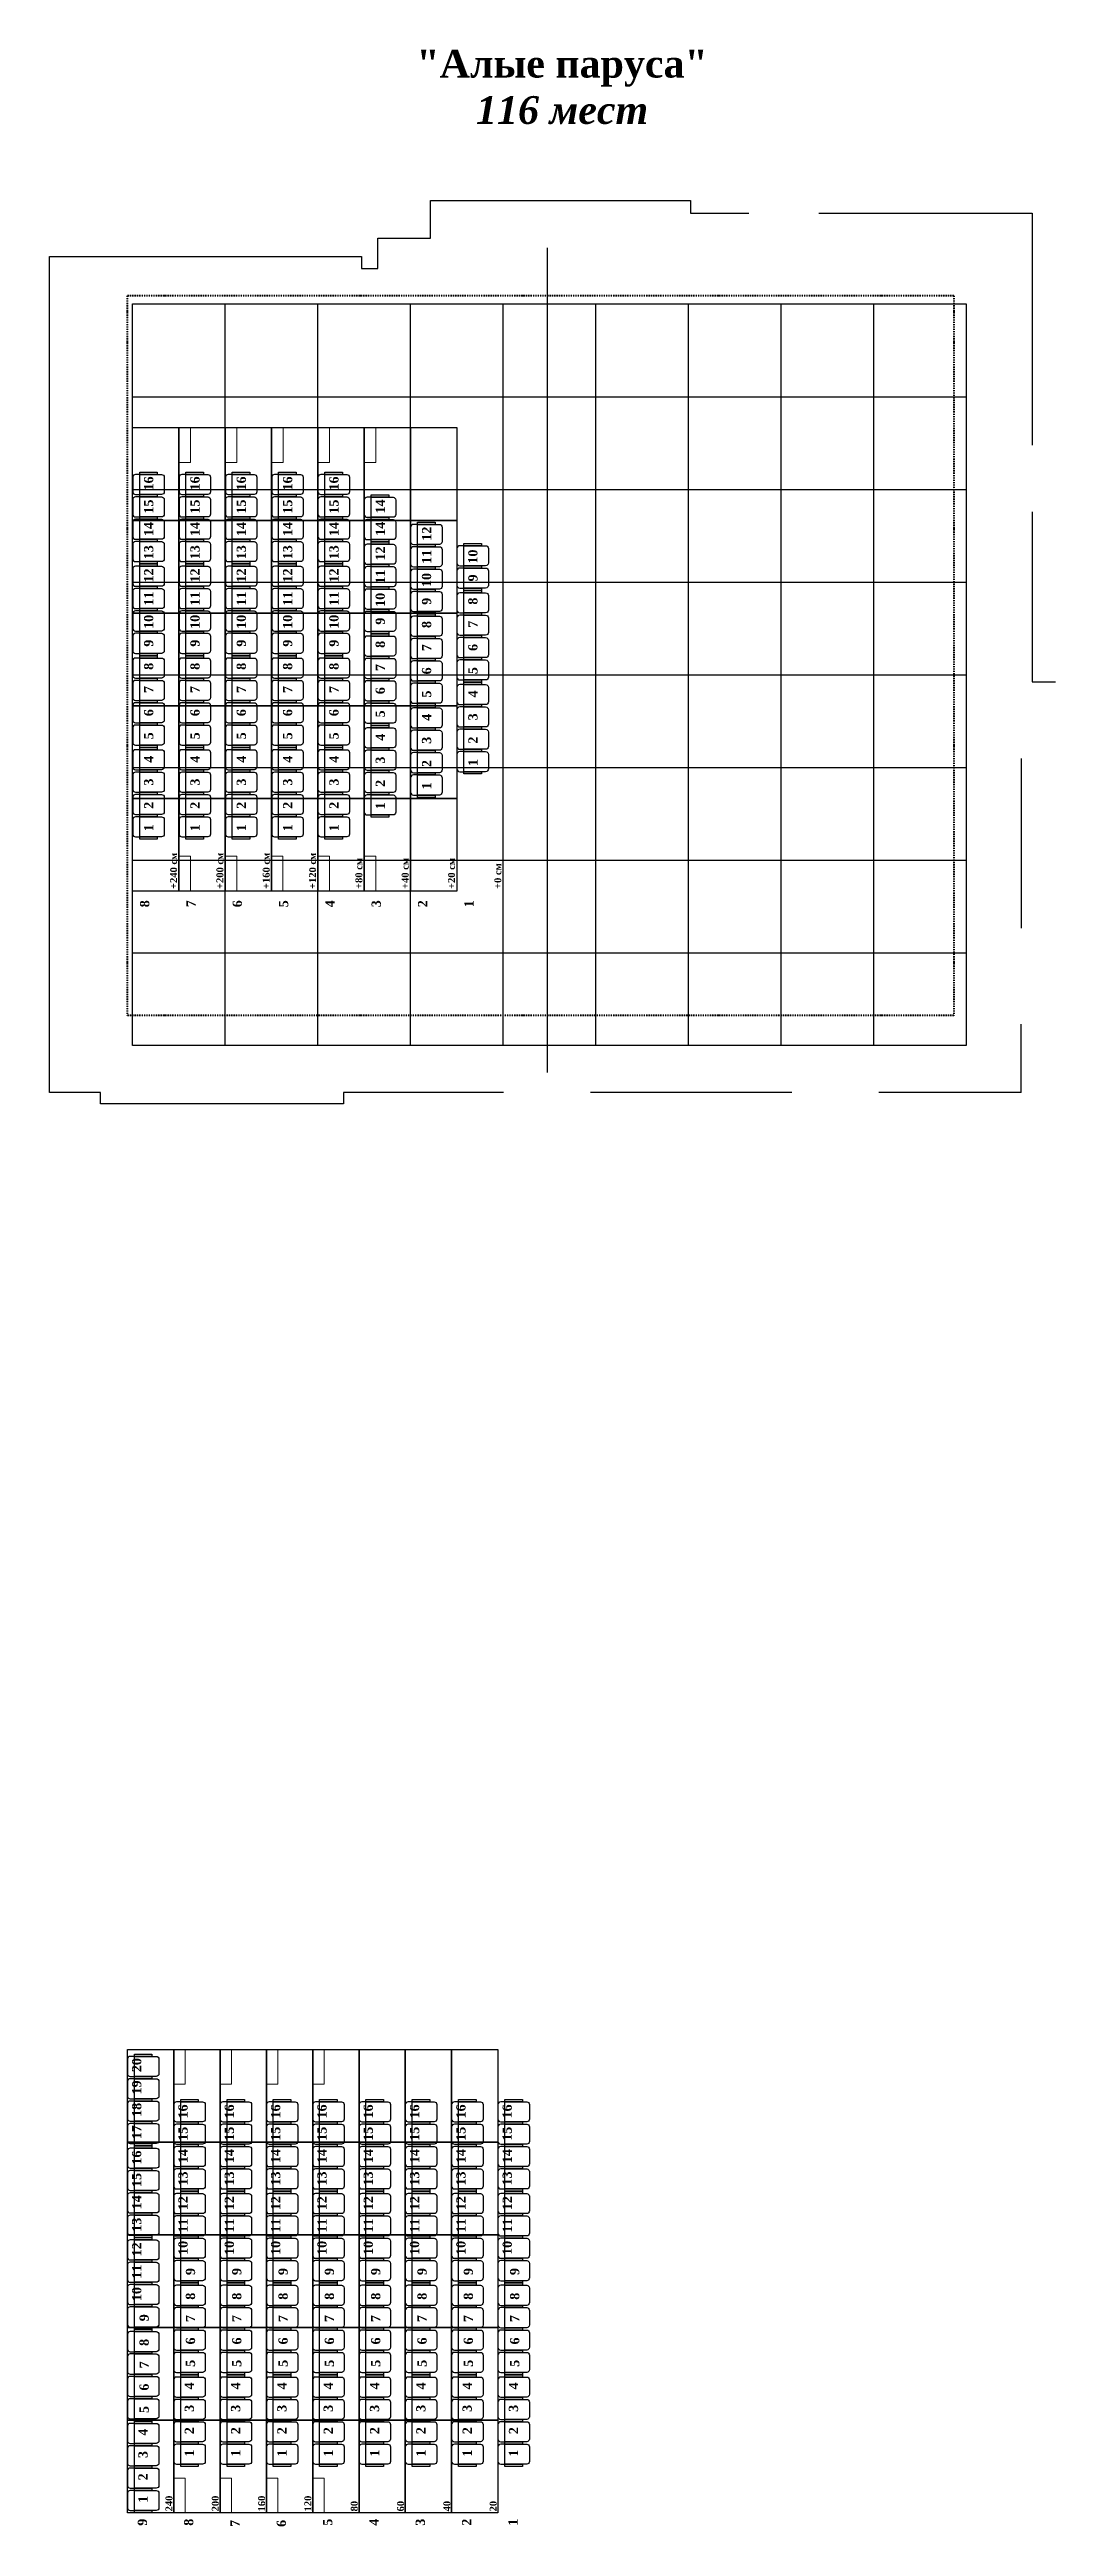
# Model space of a CAD drawing. Header units: millimetres. Extents: x -520232 to 211296, y -156633 to 78411.
# Drawn here: x -520232 to -498512, y -125842 to -72390 of the extents above; entities that cross this region are included whole.
import ezdxf

# ---------------------------------------------------------------- set-up
doc = ezdxf.new("R2010")
doc.units = ezdxf.units.MM
doc.linetypes.add('штрихпунктирнаяX2', pattern=[50.8, 25.4, -12.7, 0, -12.7])
for name, color, linetype in [('Декорации', 10, 'Continuous'), ('Оси', 7, 'Continuous'), ('Партер', 7, 'Continuous'), ('План галлереи', 7, 'Continuous'), ('План планшет1', 7, 'Continuous')]:
    doc.layers.add(name, color=color, linetype=linetype)
doc.layers.add('Сидения и станки', color=7, linetype='Continuous', lineweight=25)
doc.styles.get("Standard").update_dxf_attribs({"font": 'arial.ttf', "height": 300})

msp = doc.modelspace()

# ---------------------------------------------------------------- texts
at = {"layer": 'Партер', "insert": (-509165.212, -73199.974), "char_height": 600, "width": 15854.2162, "attachment_point": 5}
msp.add_mtext('{\\fTimes New Roman|b1|i0|c204|p18;"Алые паруса"\\P\\fTimes New Roman|b1|i1|c204|p18;116 мест}', dxfattribs=at)

# ---------------------------------------------------------------- blocks, each defined once
blk = doc.blocks.new('A$C20D4365F')
at = {"layer": 'Сидения и станки'}
for points in [[(-1231.25, 380), (-1181.25, 380), (-1181.25, 0), (-1231.25, 0)], [(-748.75, 380), (-698.75, 380), (-698.75, 0), (-748.75, 0)], [(-266.25, 380), (-216.25, 380), (-216.25, 0), (-266.25, 0)], [(216.25, 380), (266.25, 380), (266.25, 0), (216.25, 0)], [(698.75, 380), (748.75, 380), (748.75, 0), (698.75, 0)]]:
    blk.add_lwpolyline(points, close=True, dxfattribs=at)
for points in [[(-1121.25, 530), (-808.75, 530, -0.41421356), (-748.75, 470), (-748.75, 0), (-1181.25, 0), (-1181.25, 470, -0.41421356)], [(-748.75, 0), (-1181.25, 0), (-1181.25, -90, 0.41421356), (-1121.25, -150), (-808.75, -150, 0.41421356), (-748.75, -90)], [(-638.75, 530), (-326.25, 530, -0.41421356), (-266.25, 470), (-266.25, 0), (-698.75, 0), (-698.75, 470, -0.41421356)], [(-266.25, 0), (-698.75, 0), (-698.75, -90, 0.41421356), (-638.75, -150), (-326.25, -150, 0.41421356), (-266.25, -90)], [(-156.25, 530), (156.25, 530, -0.41421356), (216.25, 470), (216.25, 0), (-216.25, 0), (-216.25, 470, -0.41421356)], [(216.25, 0), (-216.25, 0), (-216.25, -90, 0.41421356), (-156.25, -150), (156.25, -150, 0.41421356), (216.25, -90)], [(326.25, 530), (638.75, 530, -0.41421356), (698.75, 470), (698.75, 0), (266.25, 0), (266.25, 470, -0.41421356)], [(698.75, 0), (266.25, 0), (266.25, -90, 0.41421356), (326.25, -150), (638.75, -150, 0.41421356), (698.75, -90)]]:
    blk.add_lwpolyline(points, format="xyb", close=True, dxfattribs=at)
blk = doc.blocks.new('Партер Топливо')
at = {"layer": 'Партер'}
for points in [[(-83790, -118474), (-84790, -118474), (-84790, -116474), (-83790, -116474), (-83790, -118474)], [(-82790, -118474), (-83790, -118474), (-83790, -116474), (-82790, -116474), (-82790, -118474)], [(-81790, -118474), (-82790, -118474), (-82790, -116474), (-81790, -116474), (-81790, -118474)], [(-80790, -118474), (-81790, -118474), (-81790, -116474), (-80790, -116474), (-80790, -118474)], [(-79790, -118474), (-80790, -118474), (-80790, -116474), (-79790, -116474), (-79790, -118474)], [(-78790, -118474), (-79790, -118474), (-79790, -116474), (-78790, -116474), (-78790, -118474)], [(-77790, -118474), (-78790, -118474), (-78790, -116474), (-77790, -116474), (-77790, -118474)], [(-76790, -118474), (-77790, -118474), (-77790, -116474), (-76790, -116474), (-76790, -118474)], [(-83790, -120474), (-84790, -120474), (-84790, -118474), (-83790, -118474), (-83790, -120474)], [(-82790, -120474), (-83790, -120474), (-83790, -118474), (-82790, -118474), (-82790, -120474)], [(-81790, -120474), (-82790, -120474), (-82790, -118474), (-81790, -118474), (-81790, -120474)], [(-80790, -120474), (-81790, -120474), (-81790, -118474), (-80790, -118474), (-80790, -120474)], [(-79790, -120474), (-80790, -120474), (-80790, -118474), (-79790, -118474), (-79790, -120474)], [(-78790, -120474), (-79790, -120474), (-79790, -118474), (-78790, -118474), (-78790, -120474)], [(-77790, -120474), (-78790, -120474), (-78790, -118474), (-77790, -118474), (-77790, -120474)], [(-76790, -120474), (-77790, -120474), (-77790, -118474), (-76790, -118474), (-76790, -120474)], [(-83790, -122474), (-84790, -122474), (-84790, -120474), (-83790, -120474), (-83790, -122474)], [(-82790, -122474), (-83790, -122474), (-83790, -120474), (-82790, -120474), (-82790, -122474)], [(-81790, -122474), (-82790, -122474), (-82790, -120474), (-81790, -120474), (-81790, -122474)], [(-80790, -122474), (-81790, -122474), (-81790, -120474), (-80790, -120474), (-80790, -122474)], [(-79790, -122474), (-80790, -122474), (-80790, -120474), (-79790, -120474), (-79790, -122474)], [(-78790, -122474), (-79790, -122474), (-79790, -120474), (-78790, -120474), (-78790, -122474)], [(-77790, -122474), (-78790, -122474), (-78790, -120474), (-77790, -120474), (-77790, -122474)], [(-76790, -122474), (-77790, -122474), (-77790, -120474), (-76790, -120474), (-76790, -122474)], [(-83790, -124474), (-84790, -124474), (-84790, -122474), (-83790, -122474), (-83790, -124474)], [(-82790, -124474), (-83790, -124474), (-83790, -122474), (-82790, -122474), (-82790, -124474)], [(-81790, -124474), (-82790, -124474), (-82790, -122474), (-81790, -122474), (-81790, -124474)], [(-80790, -124474), (-81790, -124474), (-81790, -122474), (-80790, -122474), (-80790, -124474)], [(-79790, -124474), (-80790, -124474), (-80790, -122474), (-79790, -122474), (-79790, -124474)], [(-78790, -124474), (-79790, -124474), (-79790, -122474), (-78790, -122474), (-78790, -124474)], [(-77790, -124474), (-78790, -124474), (-78790, -122474), (-77790, -122474), (-77790, -124474)], [(-76790, -124474), (-77790, -124474), (-77790, -122474), (-76790, -122474), (-76790, -124474)], [(-83790, -126474), (-84790, -126474), (-84790, -124474), (-83790, -124474), (-83790, -126474)], [(-82790, -126474), (-83790, -126474), (-83790, -124474), (-82790, -124474), (-82790, -126474)], [(-81790, -126474), (-82790, -126474), (-82790, -124474), (-81790, -124474), (-81790, -126474)], [(-80790, -126474), (-81790, -126474), (-81790, -124474), (-80790, -124474), (-80790, -126474)], [(-79790, -126474), (-80790, -126474), (-80790, -124474), (-79790, -124474), (-79790, -126474)], [(-78790, -126474), (-79790, -126474), (-79790, -124474), (-78790, -124474), (-78790, -126474)], [(-77790, -126474), (-78790, -126474), (-78790, -124474), (-77790, -124474), (-77790, -126474)], [(-76790, -126474), (-77790, -126474), (-77790, -124474), (-76790, -124474), (-76790, -126474)]]:
    blk.add_lwpolyline(points, dxfattribs=at)
at = {"layer": 'Партер', "color": 18, "lineweight": 13, "true_color": 0x000000}
for points in [[(-83790, -117224), (-83790, -116474), (-83540, -116474), (-83540, -117224), (-83790, -117224)], [(-82790, -117224), (-82790, -116474), (-82540, -116474), (-82540, -117224), (-82790, -117224)], [(-81790, -117224), (-81790, -116474), (-81540, -116474), (-81540, -117224), (-81790, -117224)], [(-80790, -117224), (-80790, -116474), (-80540, -116474), (-80540, -117224), (-80790, -117224)], [(-83790, -126474), (-83790, -125724), (-83540, -125724), (-83540, -126474), (-83790, -126474)], [(-82790, -126474), (-82790, -125724), (-82540, -125724), (-82540, -126474), (-82790, -126474)], [(-81790, -126474), (-81790, -125724), (-81540, -125724), (-81540, -126474), (-81790, -126474)], [(-80790, -126474), (-80790, -125724), (-80540, -125724), (-80540, -126474), (-80790, -126474)]]:
    blk.add_lwpolyline(points, dxfattribs=at)
at = {"layer": 'Партер', "rotation": 270}
for p in [(-84640, -117805), (-83640, -118785), (-82640, -118785), (-81640, -118785), (-80640, -118785), (-79640, -118785), (-78640, -118785), (-77640, -118785), (-76640, -118785), (-84640, -119785), (-83640, -120765), (-82640, -120765), (-81640, -120765), (-80640, -120765), (-79640, -120765), (-78640, -120765), (-77640, -120765), (-76640, -120765), (-84640, -121765), (-83640, -122745), (-82640, -122745), (-81640, -122745), (-80640, -122745), (-79640, -122745), (-78640, -122745), (-77640, -122745), (-76640, -122745), (-84640, -123745), (-83640, -124725), (-82640, -124725), (-81640, -124725), (-80640, -124725), (-79640, -124725), (-78640, -124725), (-77640, -124725), (-76640, -124725), (-84640, -125725)]:
    blk.add_blockref('A$C20D4365F', p, dxfattribs=at)
at = {"layer": 'Партер', "color": 3, "char_height": 200, "width": 382.45, "attachment_point": 4, "rotation": 90}
for s, insert in [('{\\fTimes New Roman|b1|i0|c204|p18;  20}', (-84589, -116963)), ('{\\fTimes New Roman|b1|i0|c204|p18;  19}', (-84589, -117445)), ('{\\fTimes New Roman|b1|i0|c204|p18;  18}', (-84589, -117928)), ('{\\fTimes New Roman|b1|i0|c204|p18;  17}', (-84589, -118410)), ('{\\fTimes New Roman|b1|i0|c204|p18;  16}', (-83589, -117962)), ('{\\fTimes New Roman|b1|i0|c204|p18;  16}', (-82589, -117962)), ('{\\fTimes New Roman|b1|i0|c204|p18;  16}', (-81589, -117962)), ('{\\fTimes New Roman|b1|i0|c204|p18;  16}', (-80589, -117962)), ('{\\fTimes New Roman|b1|i0|c204|p18;  16}', (-79589, -117962)), ('{\\fTimes New Roman|b1|i0|c204|p18;  16}', (-78589, -117962)), ('{\\fTimes New Roman|b1|i0|c204|p18;  16}', (-77589, -117962)), ('{\\fTimes New Roman|b1|i0|c204|p18;  16}', (-76589, -117962)), ('{\\fTimes New Roman|b1|i0|c204|p18;  15}', (-83589, -118445)), ('{\\fTimes New Roman|b1|i0|c204|p18;  14}', (-83589, -118927)), ('{\\fTimes New Roman|b1|i0|c204|p18;  15}', (-82589, -118445)), ('{\\fTimes New Roman|b1|i0|c204|p18;  14}', (-82589, -118927)), ('{\\fTimes New Roman|b1|i0|c204|p18;  15}', (-81589, -118445)), ('{\\fTimes New Roman|b1|i0|c204|p18;  14}', (-81589, -118927)), ('{\\fTimes New Roman|b1|i0|c204|p18;  15}', (-80589, -118445)), ('{\\fTimes New Roman|b1|i0|c204|p18;  14}', (-80589, -118927)), ('{\\fTimes New Roman|b1|i0|c204|p18;  15}', (-79589, -118445)), ('{\\fTimes New Roman|b1|i0|c204|p18;  14}', (-79589, -118927)), ('{\\fTimes New Roman|b1|i0|c204|p18;  15}', (-78589, -118445)), ('{\\fTimes New Roman|b1|i0|c204|p18;  14}', (-78589, -118927)), ('{\\fTimes New Roman|b1|i0|c204|p18;  15}', (-77589, -118445)), ('{\\fTimes New Roman|b1|i0|c204|p18;  14}', (-77589, -118927)), ('{\\fTimes New Roman|b1|i0|c204|p18;  15}', (-76589, -118445)), ('{\\fTimes New Roman|b1|i0|c204|p18;  14}', (-76589, -118927)), ('{\\fTimes New Roman|b1|i0|c204|p18;  16}', (-84589, -118959)), ('{\\fTimes New Roman|b1|i0|c204|p18;  15}', (-84589, -119442)), ('{\\fTimes New Roman|b1|i0|c204|p18;  13}', (-83589, -119410)), ('{\\fTimes New Roman|b1|i0|c204|p18;  13}', (-82589, -119410)), ('{\\fTimes New Roman|b1|i0|c204|p18;  13}', (-81589, -119410)), ('{\\fTimes New Roman|b1|i0|c204|p18;  13}', (-80589, -119410)), ('{\\fTimes New Roman|b1|i0|c204|p18;  13}', (-79589, -119410)), ('{\\fTimes New Roman|b1|i0|c204|p18;  13}', (-78589, -119410)), ('{\\fTimes New Roman|b1|i0|c204|p18;  13}', (-77589, -119410)), ('{\\fTimes New Roman|b1|i0|c204|p18;  13}', (-76589, -119410)), ('{\\fTimes New Roman|b1|i0|c204|p18;  14}', (-84589, -119924)), ('{\\fTimes New Roman|b1|i0|c204|p18;  12}', (-83589, -119942)), ('{\\fTimes New Roman|b1|i0|c204|p18;  12}', (-82589, -119942)), ('{\\fTimes New Roman|b1|i0|c204|p18;  12}', (-81589, -119942)), ('{\\fTimes New Roman|b1|i0|c204|p18;  12}', (-80589, -119942)), ('{\\fTimes New Roman|b1|i0|c204|p18;  12}', (-79589, -119942)), ('{\\fTimes New Roman|b1|i0|c204|p18;  12}', (-78589, -119942)), ('{\\fTimes New Roman|b1|i0|c204|p18;  12}', (-77589, -119942)), ('{\\fTimes New Roman|b1|i0|c204|p18;  12}', (-76589, -119942)), ('{\\fTimes New Roman|b1|i0|c204|p18;  13}', (-84589, -120407)), ('{\\fTimes New Roman|b1|i0|c204|p18;  11}', (-83589, -120425)), ('{\\fTimes New Roman|b1|i0|c204|p18;  11}', (-82589, -120425)), ('{\\fTimes New Roman|b1|i0|c204|p18;  11}', (-81589, -120425)), ('{\\fTimes New Roman|b1|i0|c204|p18;  11}', (-80589, -120425)), ('{\\fTimes New Roman|b1|i0|c204|p18;  11}', (-79589, -120425)), ('{\\fTimes New Roman|b1|i0|c204|p18;  11}', (-78589, -120425)), ('{\\fTimes New Roman|b1|i0|c204|p18;  11}', (-77589, -120425)), ('{\\fTimes New Roman|b1|i0|c204|p18;  11}', (-76589, -120425)), ('{\\fTimes New Roman|b1|i0|c204|p18;  12}', (-84589, -120939)), ('{\\fTimes New Roman|b1|i0|c204|p18;  10}', (-83589, -120907)), ('{\\fTimes New Roman|b1|i0|c204|p18;  10}', (-82589, -120907)), ('{\\fTimes New Roman|b1|i0|c204|p18;  10}', (-81589, -120907)), ('{\\fTimes New Roman|b1|i0|c204|p18;  10}', (-80589, -120907)), ('{\\fTimes New Roman|b1|i0|c204|p18;  10}', (-79589, -120907)), ('{\\fTimes New Roman|b1|i0|c204|p18;  10}', (-78589, -120907)), ('{\\fTimes New Roman|b1|i0|c204|p18;  10}', (-77589, -120907)), ('{\\fTimes New Roman|b1|i0|c204|p18;  10}', (-76589, -120907)), ('{\\fTimes New Roman|b1|i0|c204|p18;  11}', (-84589, -121422)), ('{\\fTimes New Roman|b1|i0|c204|p18;  9}', (-83428, -121494)), ('{\\fTimes New Roman|b1|i0|c204|p18;  9}', (-82428, -121494)), ('{\\fTimes New Roman|b1|i0|c204|p18;  9}', (-81428, -121494)), ('{\\fTimes New Roman|b1|i0|c204|p18;  9}', (-80428, -121494)), ('{\\fTimes New Roman|b1|i0|c204|p18;  9}', (-79428, -121494)), ('{\\fTimes New Roman|b1|i0|c204|p18;  9}', (-78428, -121494)), ('{\\fTimes New Roman|b1|i0|c204|p18;  9}', (-77428, -121494)), ('{\\fTimes New Roman|b1|i0|c204|p18;  9}', (-76428, -121494)), ('{\\fTimes New Roman|b1|i0|c204|p18;  10}', (-84589, -121904)), ('{\\fTimes New Roman|b1|i0|c204|p18;  8}', (-83428, -122026)), ('{\\fTimes New Roman|b1|i0|c204|p18;  8}', (-82428, -122026)), ('{\\fTimes New Roman|b1|i0|c204|p18;  8}', (-81428, -122026)), ('{\\fTimes New Roman|b1|i0|c204|p18;  8}', (-80428, -122026)), ('{\\fTimes New Roman|b1|i0|c204|p18;  8}', (-79428, -122026)), ('{\\fTimes New Roman|b1|i0|c204|p18;  8}', (-78428, -122026)), ('{\\fTimes New Roman|b1|i0|c204|p18;  8}', (-77428, -122026)), ('{\\fTimes New Roman|b1|i0|c204|p18;  8}', (-76428, -122026)), ('{\\fTimes New Roman|b1|i0|c204|p18;  9}', (-84428, -122491)), ('{\\fTimes New Roman|b1|i0|c204|p18;  7}', (-83428, -122509)), ('{\\fTimes New Roman|b1|i0|c204|p18;  7}', (-82428, -122509)), ('{\\fTimes New Roman|b1|i0|c204|p18;  7}', (-81428, -122509)), ('{\\fTimes New Roman|b1|i0|c204|p18;  7}', (-80428, -122509)), ('{\\fTimes New Roman|b1|i0|c204|p18;  7}', (-79428, -122509)), ('{\\fTimes New Roman|b1|i0|c204|p18;  7}', (-78428, -122509)), ('{\\fTimes New Roman|b1|i0|c204|p18;  7}', (-77428, -122509)), ('{\\fTimes New Roman|b1|i0|c204|p18;  7}', (-76428, -122509)), ('{\\fTimes New Roman|b1|i0|c204|p18;  8}', (-84428, -123023)), ('{\\fTimes New Roman|b1|i0|c204|p18;  6}', (-83428, -122991)), ('{\\fTimes New Roman|b1|i0|c204|p18;  6}', (-82428, -122991)), ('{\\fTimes New Roman|b1|i0|c204|p18;  6}', (-81428, -122991)), ('{\\fTimes New Roman|b1|i0|c204|p18;  6}', (-80428, -122991)), ('{\\fTimes New Roman|b1|i0|c204|p18;  6}', (-79428, -122991)), ('{\\fTimes New Roman|b1|i0|c204|p18;  6}', (-78428, -122991)), ('{\\fTimes New Roman|b1|i0|c204|p18;  6}', (-77428, -122991)), ('{\\fTimes New Roman|b1|i0|c204|p18;  6}', (-76428, -122991)), ('{\\fTimes New Roman|b1|i0|c204|p18;  7}', (-84428, -123506)), ('{\\fTimes New Roman|b1|i0|c204|p18;  5}', (-83428, -123474)), ('{\\fTimes New Roman|b1|i0|c204|p18;  5}', (-82428, -123474)), ('{\\fTimes New Roman|b1|i0|c204|p18;  5}', (-81428, -123474)), ('{\\fTimes New Roman|b1|i0|c204|p18;  5}', (-80428, -123474)), ('{\\fTimes New Roman|b1|i0|c204|p18;  5}', (-79428, -123474)), ('{\\fTimes New Roman|b1|i0|c204|p18;  5}', (-78428, -123474)), ('{\\fTimes New Roman|b1|i0|c204|p18;  5}', (-77428, -123474)), ('{\\fTimes New Roman|b1|i0|c204|p18;  5}', (-76428, -123474)), ('{\\fTimes New Roman|b1|i0|c204|p18;  6}', (-84428, -123988)), ('{\\fTimes New Roman|b1|i0|c204|p18;  4}', (-83454, -123963)), ('{\\fTimes New Roman|b1|i0|c204|p18;  4}', (-82454, -123963)), ('{\\fTimes New Roman|b1|i0|c204|p18;  4}', (-81454, -123963)), ('{\\fTimes New Roman|b1|i0|c204|p18;  4}', (-80454, -123963)), ('{\\fTimes New Roman|b1|i0|c204|p18;  4}', (-79454, -123963)), ('{\\fTimes New Roman|b1|i0|c204|p18;  4}', (-78454, -123963)), ('{\\fTimes New Roman|b1|i0|c204|p18;  4}', (-77454, -123963)), ('{\\fTimes New Roman|b1|i0|c204|p18;  4}', (-76454, -123963)), ('{\\fTimes New Roman|b1|i0|c204|p18;  5}', (-84428, -124471)), ('{\\fTimes New Roman|b1|i0|c204|p18;  3}', (-83454, -124446)), ('{\\fTimes New Roman|b1|i0|c204|p18;  3}', (-82454, -124446)), ('{\\fTimes New Roman|b1|i0|c204|p18;  3}', (-81454, -124446)), ('{\\fTimes New Roman|b1|i0|c204|p18;  3}', (-80454, -124446)), ('{\\fTimes New Roman|b1|i0|c204|p18;  3}', (-79454, -124446)), ('{\\fTimes New Roman|b1|i0|c204|p18;  3}', (-78454, -124446)), ('{\\fTimes New Roman|b1|i0|c204|p18;  3}', (-77454, -124446)), ('{\\fTimes New Roman|b1|i0|c204|p18;  3}', (-76454, -124446)), ('{\\fTimes New Roman|b1|i0|c204|p18;  4}', (-84454, -124960)), ('{\\fTimes New Roman|b1|i0|c204|p18;  2}', (-83454, -124928)), ('{\\fTimes New Roman|b1|i0|c204|p18;  2}', (-82454, -124928)), ('{\\fTimes New Roman|b1|i0|c204|p18;  2}', (-81454, -124928)), ('{\\fTimes New Roman|b1|i0|c204|p18;  2}', (-80454, -124928)), ('{\\fTimes New Roman|b1|i0|c204|p18;  2}', (-79454, -124928)), ('{\\fTimes New Roman|b1|i0|c204|p18;  2}', (-78454, -124928)), ('{\\fTimes New Roman|b1|i0|c204|p18;  2}', (-77454, -124928)), ('{\\fTimes New Roman|b1|i0|c204|p18;  2}', (-76454, -124928)), ('{\\fTimes New Roman|b1|i0|c204|p18;  3}', (-84454, -125443)), ('{\\fTimes New Roman|b1|i0|c204|p18;  1}', (-83454, -125411)), ('{\\fTimes New Roman|b1|i0|c204|p18;  1}', (-82454, -125411)), ('{\\fTimes New Roman|b1|i0|c204|p18;  1}', (-81454, -125411)), ('{\\fTimes New Roman|b1|i0|c204|p18;  1}', (-80454, -125411)), ('{\\fTimes New Roman|b1|i0|c204|p18;  1}', (-79454, -125411)), ('{\\fTimes New Roman|b1|i0|c204|p18;  1}', (-78454, -125411)), ('{\\fTimes New Roman|b1|i0|c204|p18;  1}', (-77454, -125411)), ('{\\fTimes New Roman|b1|i0|c204|p18;  1}', (-76454, -125411)), ('{\\fTimes New Roman|b1|i0|c204|p18;  2}', (-84454, -125925)), ('{\\fTimes New Roman|b1|i0|c204|p18;  1}', (-84454, -126408))]:
    blk.add_mtext(s, dxfattribs=dict(at, insert=insert))
at = {"layer": 'Партер', "color": 0, "char_height": 150, "width": 439.44, "attachment_point": 4, "rotation": 90}
for s, insert in [('{\\fTimes New Roman|b1|i0|c204|p18; 240}', (-83892, -126500)), ('{\\fTimes New Roman|b1|i0|c204|p18; 200}', (-82892, -126500)), ('{\\fTimes New Roman|b1|i0|c204|p18; 160}', (-81892, -126500)), ('{\\fTimes New Roman|b1|i0|c204|p18; 120}', (-80892, -126500)), ('{\\fTimes New Roman|b1|i0|c204|p18; 80}', (-79892, -126500)), ('{\\fTimes New Roman|b1|i0|c204|p18; 60}', (-78892, -126500)), ('{\\fTimes New Roman|b1|i0|c204|p18; 40}', (-77892, -126500)), ('{\\fTimes New Roman|b1|i0|c204|p18; 20}', (-76892, -126500))]:
    blk.add_mtext(s, dxfattribs=dict(at, insert=insert))
at = {"layer": 'Партер', "color": 5, "char_height": 200, "width": 500.97, "attachment_point": 4, "rotation": 90}
for s, insert in [('{\\fTimes New Roman|b1|i0|c204|p18;  9}', (-84466, -126903)), ('{\\fTimes New Roman|b1|i0|c204|p18;  8}', (-83466, -126903)), ('{\\fTimes New Roman|b1|i0|c204|p18;  7}', (-82466, -126929)), ('{\\fTimes New Roman|b1|i0|c204|p18;  6}', (-81466, -126929)), ('{\\fTimes New Roman|b1|i0|c204|p18;  5}', (-80466, -126903)), ('{\\fTimes New Roman|b1|i0|c204|p18;  4}', (-79466, -126903)), ('{\\fTimes New Roman|b1|i0|c204|p18;  3}', (-78466, -126903)), ('{\\fTimes New Roman|b1|i0|c204|p18;  2}', (-77466, -126903)), ('{\\fTimes New Roman|b1|i0|c204|p18;  1}', (-76466, -126903))]:
    blk.add_mtext(s, dxfattribs=dict(at, insert=insert))
blk = doc.blocks.new('Кресло 2')
at = {"layer": 'Сидения и станки'}
for points in [[(86566, 35613), (86616, 35613), (86616, 35233), (86566, 35233)], [(87048, 35613), (87098, 35613), (87098, 35233), (87048, 35233)], [(87531, 35613), (87581, 35613), (87581, 35233), (87531, 35233)]]:
    blk.add_lwpolyline(points, close=True, dxfattribs=at)
for points in [[(86676, 35763), (86988, 35763, -0.414214), (87048, 35703), (87048, 35233), (86616, 35233), (86616, 35703, -0.414214)], [(87158, 35763), (87471, 35763, -0.414214), (87531, 35703), (87531, 35233), (87098, 35233), (87098, 35703, -0.414214)], [(87048, 35233), (86616, 35233), (86616, 35143, 0.414214), (86676, 35083), (86988, 35083, 0.414214), (87048, 35143)], [(87531, 35233), (87098, 35233), (87098, 35143, 0.414214), (87158, 35083), (87471, 35083, 0.414214), (87531, 35143)]]:
    blk.add_lwpolyline(points, format="xyb", close=True, dxfattribs=at)
blk = doc.blocks.new('Партер Алые паруса')
at = {"layer": 'Партер'}
for points in [[(318627, -11019), (317627, -11019), (317627, -9019), (318627, -9019), (318627, -11019)], [(319627, -11019), (318627, -11019), (318627, -9019), (319627, -9019), (319627, -11019)], [(320627, -11019), (319627, -11019), (319627, -9019), (320627, -9019), (320627, -11019)], [(321627, -11019), (320627, -11019), (320627, -9019), (321627, -9019), (321627, -11019)], [(322627, -11019), (321627, -11019), (321627, -9019), (322627, -9019), (322627, -11019)], [(323627, -11019), (322627, -11019), (322627, -9019), (323627, -9019), (323627, -11019)], [(324627, -11019), (323627, -11019), (323627, -9019), (324627, -9019), (324627, -11019)], [(318627, -13019), (317627, -13019), (317627, -11019), (318627, -11019), (318627, -13019)], [(319627, -13019), (318627, -13019), (318627, -11019), (319627, -11019), (319627, -13019)], [(320627, -13019), (319627, -13019), (319627, -11019), (320627, -11019), (320627, -13019)], [(321627, -13019), (320627, -13019), (320627, -11019), (321627, -11019), (321627, -13019)], [(322627, -13019), (321627, -13019), (321627, -11019), (322627, -11019), (322627, -13019)], [(323627, -13019), (322627, -13019), (322627, -11019), (323627, -11019), (323627, -13019)], [(324627, -13019), (323627, -13019), (323627, -11019), (324627, -11019), (324627, -13019)], [(318627, -15019), (317627, -15019), (317627, -13019), (318627, -13019), (318627, -15019)], [(319627, -15019), (318627, -15019), (318627, -13019), (319627, -13019), (319627, -15019)], [(320627, -15019), (319627, -15019), (319627, -13019), (320627, -13019), (320627, -15019)], [(321627, -15019), (320627, -15019), (320627, -13019), (321627, -13019), (321627, -15019)], [(322627, -15019), (321627, -15019), (321627, -13019), (322627, -13019), (322627, -15019)], [(323627, -15019), (322627, -15019), (322627, -13019), (323627, -13019), (323627, -15019)], [(324627, -15019), (323627, -15019), (323627, -13019), (324627, -13019), (324627, -15019)], [(318627, -17019), (317627, -17019), (317627, -15019), (318627, -15019), (318627, -17019)], [(319627, -17019), (318627, -17019), (318627, -15019), (319627, -15019), (319627, -17019)], [(320627, -17019), (319627, -17019), (319627, -15019), (320627, -15019), (320627, -17019)], [(321627, -17019), (320627, -17019), (320627, -15019), (321627, -15019), (321627, -17019)], [(322627, -17019), (321627, -17019), (321627, -15019), (322627, -15019), (322627, -17019)], [(323627, -17019), (322627, -17019), (322627, -15019), (323627, -15019), (323627, -17019)], [(324627, -17019), (323627, -17019), (323627, -15019), (324627, -15019), (324627, -17019)], [(318627, -19019), (317627, -19019), (317627, -17019), (318627, -17019), (318627, -19019)], [(319627, -19019), (318627, -19019), (318627, -17019), (319627, -17019), (319627, -19019)], [(320627, -19019), (319627, -19019), (319627, -17019), (320627, -17019), (320627, -19019)], [(321627, -19019), (320627, -19019), (320627, -17019), (321627, -17019), (321627, -19019)], [(322627, -19019), (321627, -19019), (321627, -17019), (322627, -17019), (322627, -19019)], [(323627, -19019), (322627, -19019), (322627, -17019), (323627, -17019), (323627, -19019)], [(324627, -19019), (323627, -19019), (323627, -17019), (324627, -17019), (324627, -19019)]]:
    blk.add_lwpolyline(points, dxfattribs=at)
at = {"layer": 'Партер', "lineweight": 13}
for points in [[(318627, -9769), (318627, -9019), (318877, -9019), (318877, -9769), (318627, -9769)], [(319627, -9769), (319627, -9019), (319877, -9019), (319877, -9769), (319627, -9769)], [(320627, -9769), (320627, -9019), (320877, -9019), (320877, -9769), (320627, -9769)], [(321627, -9769), (321627, -9019), (321877, -9019), (321877, -9769), (321627, -9769)], [(322627, -9769), (322627, -9019), (322877, -9019), (322877, -9769), (322627, -9769)], [(318627, -19019), (318627, -18269), (318877, -18269), (318877, -19019), (318627, -19019)], [(319627, -19019), (319627, -18269), (319877, -18269), (319877, -19019), (319627, -19019)], [(320617, -19019), (320617, -18269), (320867, -18269), (320867, -19019), (320617, -19019)], [(321627, -19019), (321627, -18269), (321877, -18269), (321877, -19019), (321627, -19019)], [(322627, -19019), (322627, -18269), (322877, -18269), (322877, -19019), (322627, -19019)]]:
    blk.add_lwpolyline(points, dxfattribs=at)
at = {"layer": 'Декорации', "color": 1, "lineweight": 25, "rotation": 270}
for p in [(287546, 76095), (289546, 75049)]:
    blk.add_blockref('Кресло 2', p, dxfattribs=at)
at = {"layer": 'Сидения и станки', "rotation": 270}
for p in [(317779, -11211), (318779, -11211), (319779, -11211), (320779, -11211), (321779, -11211), (323779, -12288), (322779, -12717), (317779, -13191), (318779, -13191), (319779, -13191), (320779, -13191), (321779, -13191), (324779, -13764), (323779, -14268), (322779, -14697), (317779, -15171), (318779, -15171), (319779, -15171), (320779, -15171), (321779, -15171), (324779, -15744), (322779, -16677), (323779, -16248), (317779, -17151), (318779, -17151), (319779, -17151), (320779, -17151), (321779, -17151)]:
    blk.add_blockref('A$C20D4365F', p, dxfattribs=at)
at = {"layer": 'Партер', "color": 3, "char_height": 200, "rotation": 90}
for s, insert, width, attachment_point in [('{\\fTimes New Roman|b1|i0|c204|p18;  16}', (317974, -10524), 500, 4), ('{\\fTimes New Roman|b1|i0|c204|p18;  16}', (318974, -10524), 500, 4), ('{\\fTimes New Roman|b1|i0|c204|p18;  16}', (319974, -10524), 500, 4), ('{\\fTimes New Roman|b1|i0|c204|p18;  16}', (320974, -10524), 500, 4), ('{\\fTimes New Roman|b1|i0|c204|p18;  16}', (321974, -10524), 500, 4), ('{\\fTimes New Roman|b1|i0|c204|p18;  15}', (317974, -11024), 500, 4), ('{\\fTimes New Roman|b1|i0|c204|p18;  15}', (318974, -11024), 500, 4), ('{\\fTimes New Roman|b1|i0|c204|p18;  15}', (319974, -11024), 500, 4), ('{\\fTimes New Roman|b1|i0|c204|p18;  15}', (320974, -11024), 500, 4), ('{\\fTimes New Roman|b1|i0|c204|p18;  15}', (321974, -11024), 500, 4), ('{\\fTimes New Roman|b1|i0|c204|p18;  1\\fTimes New Roman|b1|i0|c0|p18;4}', (322974, -11021), 500, 4), ('{\\fTimes New Roman|b1|i0|c204|p18;  14}', (317974, -11510), 500, 4), ('{\\fTimes New Roman|b1|i0|c204|p18;  14}', (318974, -11510), 500, 4), ('{\\fTimes New Roman|b1|i0|c204|p18;  14}', (319974, -11510), 500, 4), ('{\\fTimes New Roman|b1|i0|c204|p18;  14}', (320974, -11510), 500, 4), ('{\\fTimes New Roman|b1|i0|c204|p18;  14}', (321974, -11510), 500, 4), ('{\\fTimes New Roman|b1|i0|c204|p18;  1\\fTimes New Roman|b1|i0|c0|p18;4}', (322974, -11503), 500, 4), ('{\\fTimes New Roman|b1|i0|c204|p18;  12}', (323974, -11608), 500, 4), ('{\\fTimes New Roman|b1|i0|c204|p18;  13}', (317974, -12010), 500, 4), ('{\\fTimes New Roman|b1|i0|c204|p18;  13}', (318974, -12010), 500, 4), ('{\\fTimes New Roman|b1|i0|c204|p18;  13}', (319974, -12010), 500, 4), ('{\\fTimes New Roman|b1|i0|c204|p18;  13}', (320974, -12010), 500, 4), ('{\\fTimes New Roman|b1|i0|c204|p18;  13}', (321974, -12010), 500, 4), ('{\\fTimes New Roman|b1|i0|c204|p18;  12}', (322974, -12036), 500, 4), ('{\\fTimes New Roman|b1|i0|c204|p18;  11}', (323974, -12108), 500, 4), ('{\\fTimes New Roman|b1|i0|c204|p18;  10}', (324974, -12103), 500, 4), ('{\\fTimes New Roman|b1|i0|c204|p18;  12}', (317974, -12510), 500, 4), ('{\\fTimes New Roman|b1|i0|c204|p18;  12}', (318974, -12510), 500, 4), ('{\\fTimes New Roman|b1|i0|c204|p18;  12}', (319974, -12510), 500, 4), ('{\\fTimes New Roman|b1|i0|c204|p18;  12}', (320974, -12510), 500, 4), ('{\\fTimes New Roman|b1|i0|c204|p18;  12}', (321974, -12510), 500, 4), ('{\\fTimes New Roman|b1|i0|c204|p18;  11}', (322974, -12536), 500, 4), ('{\\fTimes New Roman|b1|i0|c204|p18;  10}', (323974, -12608), 500, 4), ('{\\fTimes New Roman|b1|i0|c204|p18;  9}', (324974, -12489), 500, 4), ('{\\fTimes New Roman|b1|i0|c204|p18;  11}', (317974, -13010), 500, 4), ('{\\fTimes New Roman|b1|i0|c204|p18;  11}', (318974, -13010), 500, 4), ('{\\fTimes New Roman|b1|i0|c204|p18;  11}', (319974, -13010), 500, 4), ('{\\fTimes New Roman|b1|i0|c204|p18;  11}', (320974, -13010), 500, 4), ('{\\fTimes New Roman|b1|i0|c204|p18;  11}', (321974, -13010), 500, 4), ('{\\fTimes New Roman|b1|i0|c204|p18;  10}', (322974, -13036), 500, 4), ('{\\fTimes New Roman|b1|i0|c204|p18;  9}', (323974, -12994), 500, 4), ('{\\fTimes New Roman|b1|i0|c204|p18;  8}', (324974, -12989), 500, 4), ('{\\fTimes New Roman|b1|i0|c204|p18;  10}', (317974, -13510), 500, 4), ('{\\fTimes New Roman|b1|i0|c204|p18;  10}', (318974, -13510), 500, 4), ('{\\fTimes New Roman|b1|i0|c204|p18;  10}', (319974, -13510), 500, 4), ('{\\fTimes New Roman|b1|i0|c204|p18;  10}', (320974, -13510), 500, 4), ('{\\fTimes New Roman|b1|i0|c204|p18;  10}', (321974, -13510), 500, 4), ('{\\fTimes New Roman|b1|i0|c204|p18;  9}', (322974, -13422), 500, 4), ('{\\fTimes New Roman|b1|i0|c204|p18;  8}', (323974, -13494), 500, 4), ('{\\fTimes New Roman|b1|i0|c204|p18;  7}', (324974, -13489), 500, 4), ('{\\fTimes New Roman|b1|i0|c204|p18;  9}', (317974, -13896), 500, 4), ('{\\fTimes New Roman|b1|i0|c204|p18;  9}', (318974, -13896), 500, 4), ('{\\fTimes New Roman|b1|i0|c204|p18;  9}', (319974, -13896), 500, 4), ('{\\fTimes New Roman|b1|i0|c204|p18;  9}', (320974, -13896), 500, 4), ('{\\fTimes New Roman|b1|i0|c204|p18;  9}', (321974, -13896), 500, 4), ('{\\fTimes New Roman|b1|i0|c204|p18;  8}', (322974, -13922), 500, 4), ('{\\fTimes New Roman|b1|i0|c204|p18;  7}', (323974, -13994), 500, 4), ('{\\fTimes New Roman|b1|i0|c204|p18;  6}', (324974, -13989), 500, 4), ('{\\fTimes New Roman|b1|i0|c204|p18;  8}', (317974, -14396), 500, 4), ('{\\fTimes New Roman|b1|i0|c204|p18;  8}', (318974, -14396), 500, 4), ('{\\fTimes New Roman|b1|i0|c204|p18;  8}', (319974, -14396), 500, 4), ('{\\fTimes New Roman|b1|i0|c204|p18;  8}', (320974, -14396), 500, 4), ('{\\fTimes New Roman|b1|i0|c204|p18;  8}', (321974, -14396), 500, 4), ('{\\fTimes New Roman|b1|i0|c204|p18;  7}', (322974, -14422), 500, 4), ('{\\fTimes New Roman|b1|i0|c204|p18;  6}', (323974, -14494), 500, 4), ('{\\fTimes New Roman|b1|i0|c204|p18;  5}', (324974, -14489), 500, 4), ('{\\fTimes New Roman|b1|i0|c204|p18;  7}', (317974, -14896), 500, 4), ('{\\fTimes New Roman|b1|i0|c204|p18;  7}', (318974, -14896), 500, 4), ('{\\fTimes New Roman|b1|i0|c204|p18;  7}', (319974, -14896), 500, 4), ('{\\fTimes New Roman|b1|i0|c204|p18;  7}', (320974, -14896), 500, 4), ('{\\fTimes New Roman|b1|i0|c204|p18;  7}', (321974, -14896), 500, 4), ('{\\fTimes New Roman|b1|i0|c204|p18;  6}', (322974, -14922), 500, 4), ('{\\fTimes New Roman|b1|i0|c204|p18;  5}', (323974, -14994), 500, 4), ('{\\fTimes New Roman|b1|i0|c204|p18;  4}', (324974, -14992), 503.54, 4), ('{\\fTimes New Roman|b1|i0|c204|p18;  6}', (317974, -15396), 500, 4), ('{\\fTimes New Roman|b1|i0|c204|p18;  6}', (318974, -15396), 500, 4), ('{\\fTimes New Roman|b1|i0|c204|p18;  6}', (319974, -15396), 500, 4), ('{\\fTimes New Roman|b1|i0|c204|p18;  6}', (320974, -15396), 500, 4), ('{\\fTimes New Roman|b1|i0|c204|p18;  6}', (321974, -15396), 500, 4), ('{\\fTimes New Roman|b1|i0|c204|p18;  5}', (322974, -15422), 500, 4), ('{\\fTimes New Roman|b1|i0|c204|p18;  4}', (323974, -15497), 503.54, 4), ('{\\fTimes New Roman|b1|i0|c204|p18;  3}', (324974, -15487), 498, 4), ('{\\fTimes New Roman|b1|i0|c204|p18;  5}', (317974, -15896), 500, 4), ('{\\fTimes New Roman|b1|i0|c204|p18;  5}', (318974, -15896), 500, 4), ('{\\fTimes New Roman|b1|i0|c204|p18;  5}', (319974, -15896), 500, 4), ('{\\fTimes New Roman|b1|i0|c204|p18;  5}', (320974, -15896), 500, 4), ('{\\fTimes New Roman|b1|i0|c204|p18;  5}', (321974, -15896), 500, 4), ('{\\fTimes New Roman|b1|i0|c204|p18;  4}', (322974, -15926), 503.54, 4), ('{\\fTimes New Roman|b1|i0|c204|p18;  3}', (323974, -15992), 498, 4), ('{\\fTimes New Roman|b1|i0|c204|p18;  2 }', (324974, -15989), 500, 4), ('{\\fTimes New Roman|b1|i0|c204|p18;  4}', (317974, -16400), 503.54, 4), ('{\\fTimes New Roman|b1|i0|c204|p18;  4}', (318974, -16400), 503.54, 4), ('{\\fTimes New Roman|b1|i0|c204|p18;  4}', (319974, -16400), 503.54, 4), ('{\\fTimes New Roman|b1|i0|c204|p18;  4}', (320974, -16400), 503.54, 4), ('{\\fTimes New Roman|b1|i0|c204|p18;  4}', (321974, -16400), 503.54, 4), ('{\\fTimes New Roman|b1|i0|c204|p18;  3}', (322974, -16420), 498, 4), ('{\\fTimes New Roman|b1|i0|c204|p18;  2 }', (323974, -16494), 500, 4), ('{\\fTimes New Roman|b1|i0|c204|p18;1}', (324974, -16245), 500, 5), ('{\\fTimes New Roman|b1|i0|c204|p18;  3}', (317974, -16894), 498, 4), ('{\\fTimes New Roman|b1|i0|c204|p18;  3}', (318974, -16894), 498, 4), ('{\\fTimes New Roman|b1|i0|c204|p18;  3}', (319974, -16894), 498, 4), ('{\\fTimes New Roman|b1|i0|c204|p18;  3}', (320974, -16894), 498, 4), ('{\\fTimes New Roman|b1|i0|c204|p18;  3}', (321974, -16894), 498, 4), ('{\\fTimes New Roman|b1|i0|c204|p18;  2 }', (322974, -16922), 500, 4), ('{\\fTimes New Roman|b1|i0|c204|p18;1}', (323974, -16750), 500, 5), ('{\\fTimes New Roman|b1|i0|c204|p18;  2 }', (317974, -17396), 500, 4), ('{\\fTimes New Roman|b1|i0|c204|p18;1}', (317974, -17653), 500, 5), ('{\\fTimes New Roman|b1|i0|c204|p18;  2 }', (318974, -17396), 500, 4), ('{\\fTimes New Roman|b1|i0|c204|p18;1}', (318974, -17653), 500, 5), ('{\\fTimes New Roman|b1|i0|c204|p18;  2 }', (319974, -17396), 500, 4), ('{\\fTimes New Roman|b1|i0|c204|p18;1}', (319974, -17653), 500, 5), ('{\\fTimes New Roman|b1|i0|c204|p18;  2 }', (320974, -17396), 500, 4), ('{\\fTimes New Roman|b1|i0|c204|p18;1}', (320974, -17653), 500, 5), ('{\\fTimes New Roman|b1|i0|c204|p18;  2 }', (321974, -17396), 500, 4), ('{\\fTimes New Roman|b1|i0|c204|p18;1}', (321974, -17653), 500, 5), ('{\\fTimes New Roman|b1|i0|c204|p18;1}', (322974, -17179), 500, 5)]:
    blk.add_mtext(s, dxfattribs=dict(at, insert=insert, width=width, attachment_point=attachment_point))
at = {"layer": 'Партер', "color": 1, "char_height": 150, "width": 1275.64, "attachment_point": 4, "rotation": 90}
for s, insert in [('{\\fTimes New Roman|b1|i0|c204|p18; \\fTimes New Roman|b1|i0|c0|p18;+\\fTimes New Roman|b1|i0|c204|p18;2\\fTimes New Roman|b1|i0|c0|p18;4\\fTimes New Roman|b1|i0|c204|p18;0\\fTimes New Roman|b1|i0|c0|p18; \\fTimes New Roman|b1|i0|c204|p18;см\\fTimes New Roman|b1|i0|c0|p18; }', (318512, -19030)), ('{\\fTimes New Roman|b1|i0|c204|p18; \\fTimes New Roman|b1|i0|c0|p18;+\\fTimes New Roman|b1|i0|c204|p18;2\\fTimes New Roman|b1|i0|c0|p18;0\\fTimes New Roman|b1|i0|c204|p18;0\\fTimes New Roman|b1|i0|c0|p18; \\fTimes New Roman|b1|i0|c204|p18;см\\fTimes New Roman|b1|i0|c0|p18; }', (319512, -19030)), ('{\\fTimes New Roman|b1|i0|c204|p18; \\fTimes New Roman|b1|i0|c0|p18;+16\\fTimes New Roman|b1|i0|c204|p18;0\\fTimes New Roman|b1|i0|c0|p18; \\fTimes New Roman|b1|i0|c204|p18;см\\fTimes New Roman|b1|i0|c0|p18; }', (320512, -19030)), ('{\\fTimes New Roman|b1|i0|c204|p18; \\fTimes New Roman|b1|i0|c0|p18;+1\\fTimes New Roman|b1|i0|c204|p18;20\\fTimes New Roman|b1|i0|c0|p18; \\fTimes New Roman|b1|i0|c204|p18;см\\fTimes New Roman|b1|i0|c0|p18; }', (321512, -19030)), ('{\\fTimes New Roman|b1|i0|c204|p18; \\fTimes New Roman|b1|i0|c0|p18;+8\\fTimes New Roman|b1|i0|c204|p18;0\\fTimes New Roman|b1|i0|c0|p18; \\fTimes New Roman|b1|i0|c204|p18;см\\fTimes New Roman|b1|i0|c0|p18; }', (322512, -19030)), ('{\\fTimes New Roman|b1|i0|c204|p18; \\fTimes New Roman|b1|i0|c0|p18;+4\\fTimes New Roman|b1|i0|c204|p18;0\\fTimes New Roman|b1|i0|c0|p18; \\fTimes New Roman|b1|i0|c204|p18;см\\fTimes New Roman|b1|i0|c0|p18; }', (323512, -19030)), ('{\\fTimes New Roman|b1|i0|c204|p18; \\fTimes New Roman|b1|i0|c0|p18;+\\fTimes New Roman|b1|i0|c204|p18;20\\fTimes New Roman|b1|i0|c0|p18; \\fTimes New Roman|b1|i0|c204|p18;см\\fTimes New Roman|b1|i0|c0|p18; }', (324512, -19030)), ('{\\fTimes New Roman|b1|i0|c204|p18; \\fTimes New Roman|b1|i0|c0|p18;+\\fTimes New Roman|b1|i0|c204|p18;0\\fTimes New Roman|b1|i0|c0|p18; \\fTimes New Roman|b1|i0|c204|p18;см\\fTimes New Roman|b1|i0|c0|p18; }', (325512, -19030))]:
    blk.add_mtext(s, dxfattribs=dict(at, insert=insert))
at = {"layer": 'Партер', "color": 5, "char_height": 200, "width": 500.97, "attachment_point": 4, "rotation": 90}
for s, insert in [('{\\fTimes New Roman|b1|i0|c204|p18;  8}', (317887, -19520)), ('{\\fTimes New Roman|b1|i0|c204|p18;  7}', (318887, -19520)), ('{\\fTimes New Roman|b1|i0|c204|p18;  6}', (319887, -19520)), ('{\\fTimes New Roman|b1|i0|c204|p18;  5}', (320887, -19520)), ('{\\fTimes New Roman|b1|i0|c204|p18;  4}', (321887, -19520)), ('{\\fTimes New Roman|b1|i0|c204|p18;  3}', (322887, -19520)), ('{\\fTimes New Roman|b1|i0|c204|p18;  2}', (323887, -19520)), ('{\\fTimes New Roman|b1|i0|c204|p18;  1}', (324887, -19520))]:
    blk.add_mtext(s, dxfattribs=dict(at, insert=insert))

# ---------------------------------------------------------------- linework, layer by layer
at = {"layer": 'Оси'}
msp.add_line((-509490.869, -76670.089), (-509490.869, -94467.016), dxfattribs=at)
at = {"layer": 'План галлереи', "linetype": 'штрихпунктирнаяX2', "lineweight": 40}
for p, q in [((-518554.369, -77703.631), (-518554.369, -93238.631)), ((-500707.369, -77703.631), (-518554.369, -77703.631)), ((-500707.369, -77703.631), (-500707.369, -93238.631)), ((-500707.369, -93238.631), (-518554.369, -93238.631))]:
    msp.add_line(p, q, dxfattribs=at)
at = {"layer": 'План планшет1', "color": 254}
for p, q in [((-512008.369, -76462.631), (-512008.369, -75651.631)), ((-512008.369, -75651.631), (-506392.369, -75651.631)), ((-506392.369, -75651.631), (-506392.369, -75919.631)), ((-506392.369, -75919.631), (-505132.369, -75919.631)), ((-503620.369, -75919.631), (-499012.369, -75919.631)), ((-499012.369, -75919.631), (-499012.369, -80930.631)), ((-520232.369, -94894.631), (-520232.369, -76856.631)), ((-520232.369, -76856.631), (-513499.369, -76856.631)), ((-513499.369, -76856.631), (-513499.369, -77116.631)), ((-513140.369, -77116.631), (-513140.369, -76462.631)), ((-513140.369, -76462.631), (-512008.369, -76462.631)), ((-513499.369, -77116.631), (-513499.369, -77116.631)), ((-513499.369, -77116.631), (-513140.369, -77116.631)), ((-518437.369, -93881.631), (-518437.369, -77881.631)), ((-518437.369, -77881.631), (-500437.369, -77881.631)), ((-516437.369, -93881.631), (-516437.369, -77881.631)), ((-514437.369, -93881.631), (-514437.369, -77881.631)), ((-512437.369, -93881.631), (-512437.369, -77881.631)), ((-510437.369, -93881.631), (-510437.369, -77881.631)), ((-508437.369, -93881.631), (-508437.369, -77881.631)), ((-506437.369, -93881.631), (-506437.369, -77881.631)), ((-504437.369, -93881.631), (-504437.369, -77881.631)), ((-502437.369, -93881.631), (-502437.369, -77881.631)), ((-500437.369, -77881.631), (-500437.369, -93881.631)), ((-518437.369, -79881.631), (-500437.369, -79881.631)), ((-518437.369, -81881.631), (-500437.369, -81881.631)), ((-499012.369, -82365.631), (-499012.369, -86035.631)), ((-518437.369, -83881.631), (-500437.369, -83881.631)), ((-518437.369, -85881.631), (-500437.369, -85881.631)), ((-499012.369, -86035.631), (-498512.369, -86035.631)), ((-518437.369, -87881.631), (-500437.369, -87881.631)), ((-499250.369, -87689.631), (-499250.369, -91354.631)), ((-518437.369, -89881.631), (-500437.369, -89881.631)), ((-518437.369, -91881.631), (-500437.369, -91881.631)), ((-499250.369, -94894.631), (-499250.369, -93423.631)), ((-500437.369, -93881.631), (-518437.369, -93881.631)), ((-519131.369, -94894.631), (-520232.369, -94894.631)), ((-519131.369, -95141.631), (-519131.369, -94894.631)), ((-513888.369, -95141.631), (-519131.369, -95141.631)), ((-510430.369, -94894.631), (-513888.369, -94894.631)), ((-513888.369, -94894.631), (-513888.369, -95141.631)), ((-504203.369, -94894.631), (-508551.369, -94894.631)), ((-499250.369, -94894.631), (-502326.369, -94894.631))]:
    msp.add_line(p, q, dxfattribs=at)

# ---------------------------------------------------------------- block references
at = {"layer": 'Декорации', "color": 1, "lineweight": 25}
msp.add_blockref('Партер Алые паруса', (-836064.587, -71531.266), dxfattribs=at)
at = {"layer": 'Партер', "lineweight": 13}
msp.add_blockref('Партер Топливо', (-433760.029, 926.02), dxfattribs=at)

msp.set_redraw_order([(e.dxf.handle, doc.entitydb.next_handle()) for e in msp.query("TEXT MTEXT ATTDEF DIMENSION ARC_DIMENSION")])  # texts and dimensions are drawn at this point

doc.saveas('drawing.dxf')
